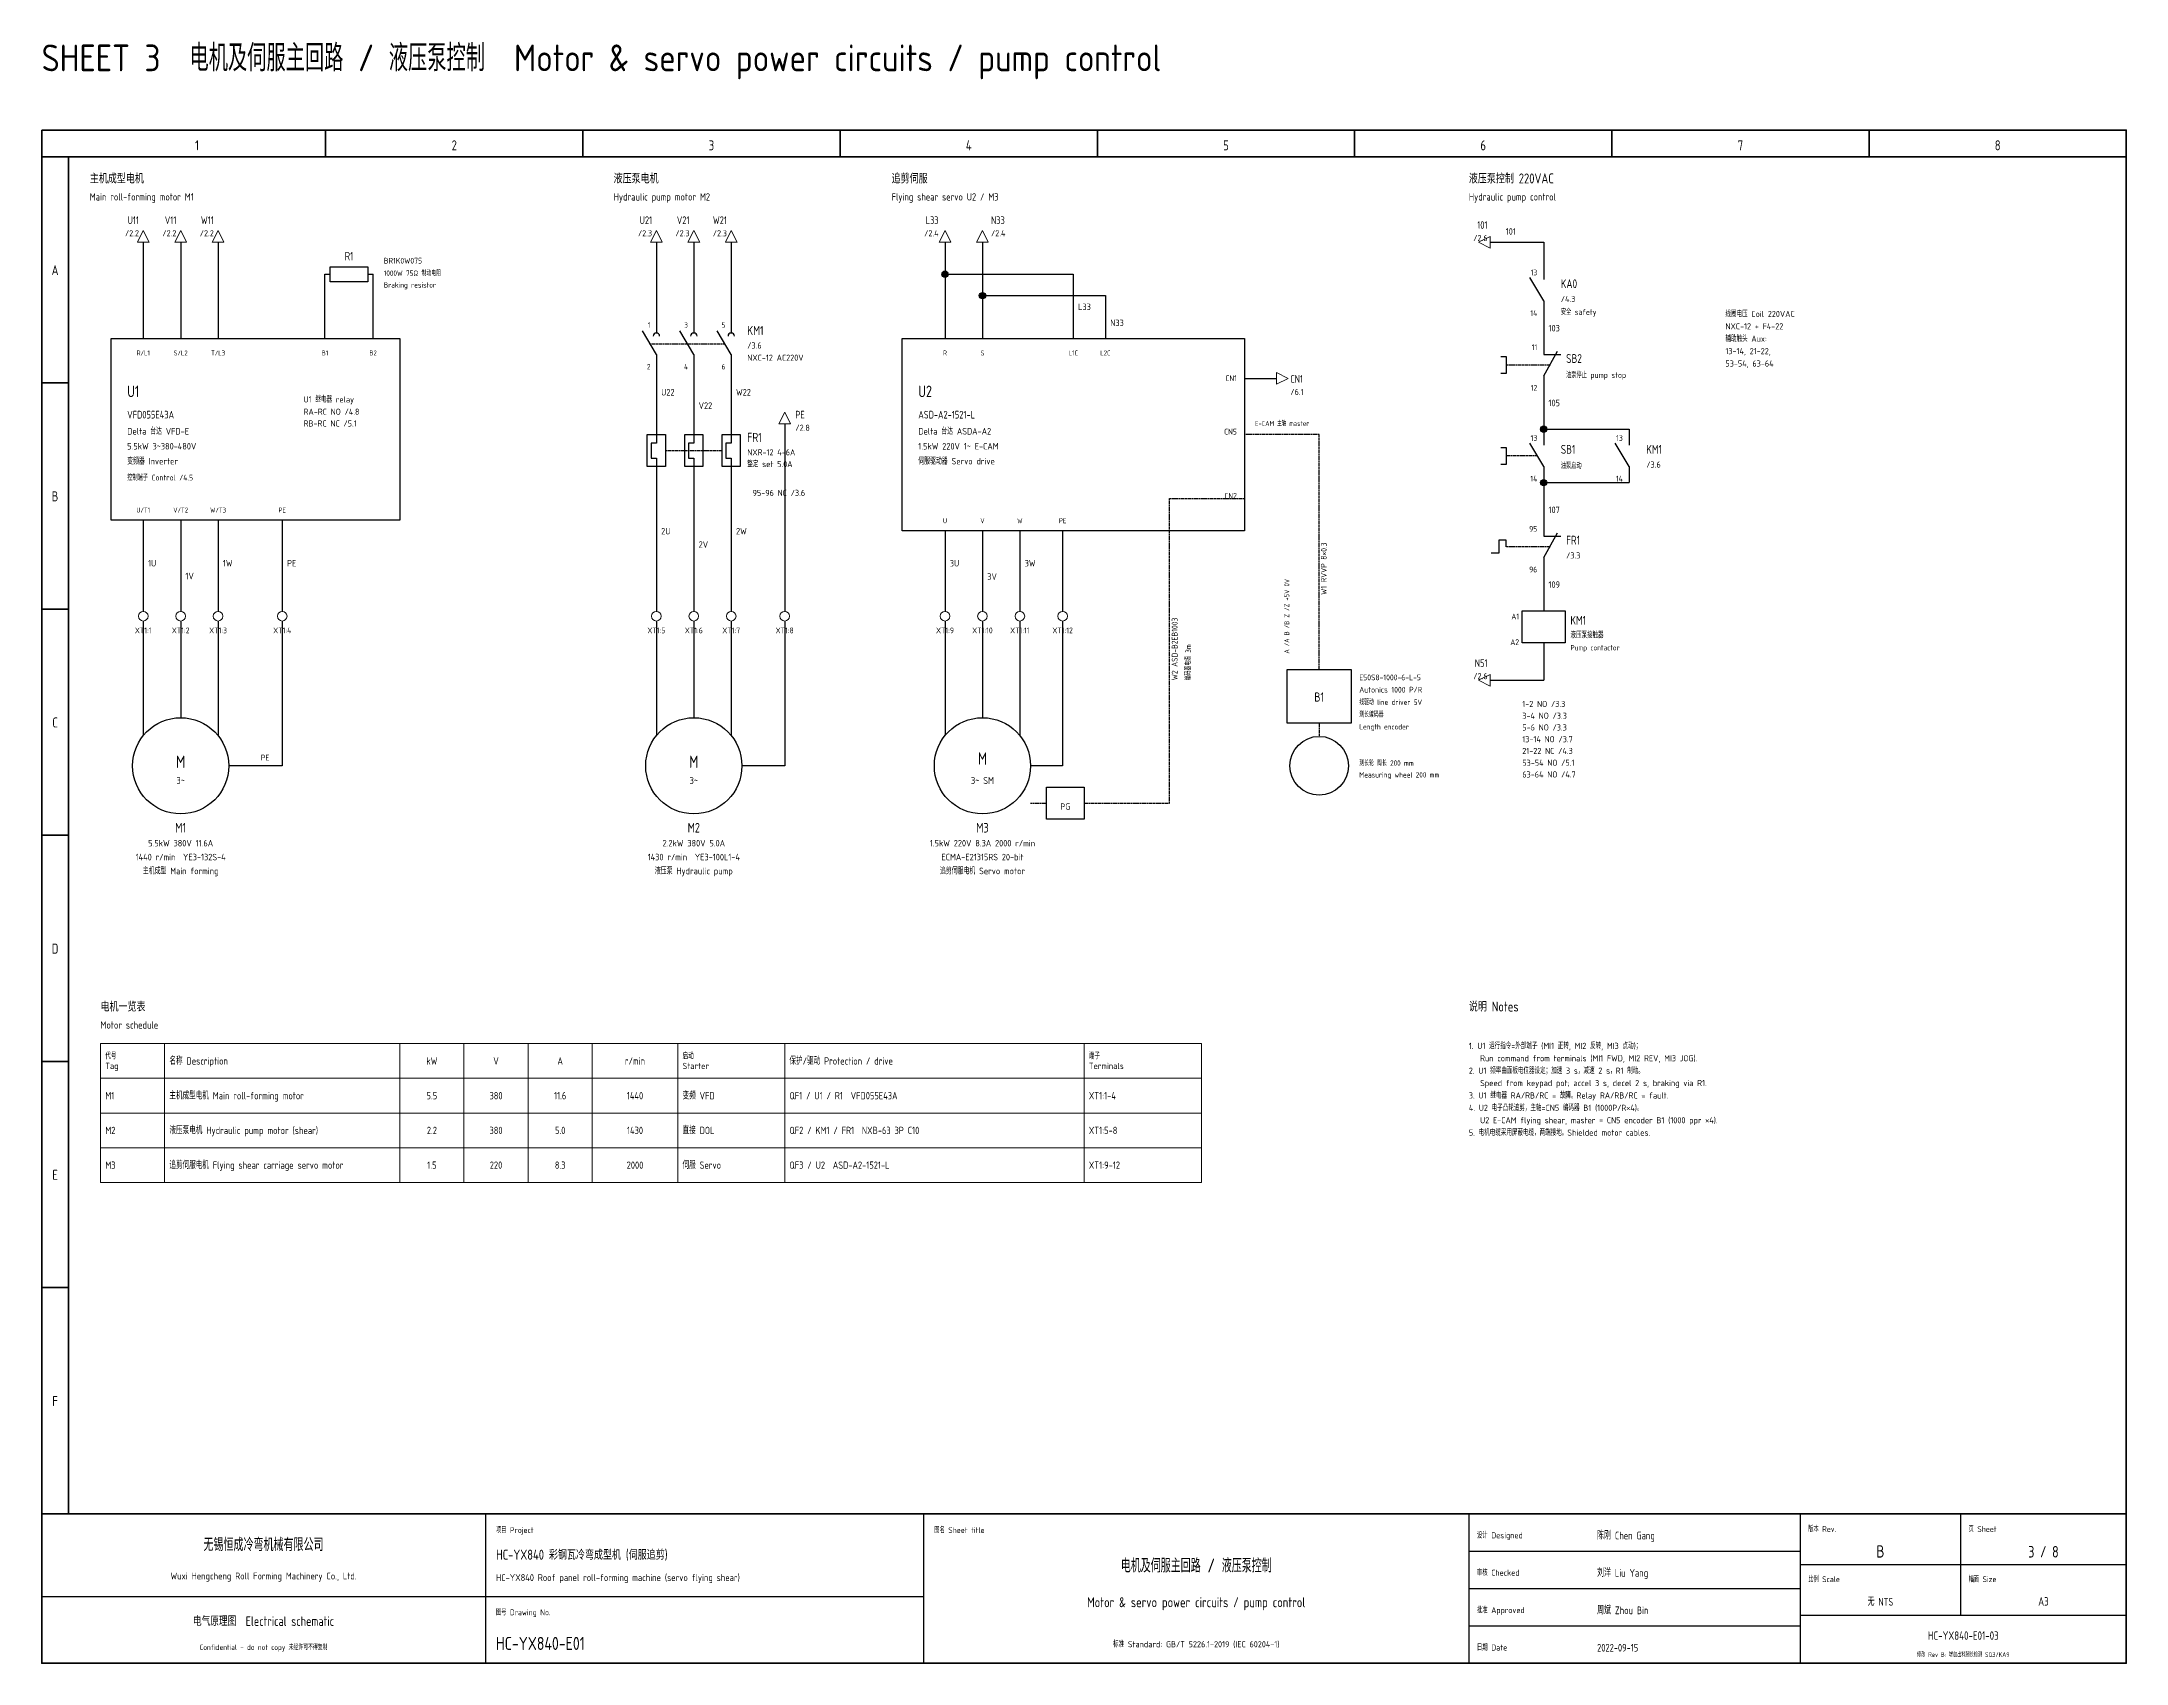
# Model space of a CAD drawing. Header units: millimetres. Extents: x 25 to 1765, y 5 to 309.
# Drawn here: x 475 to 865, y 5 to 308.5 of the extents above; entities that cross this region are included whole.
import ezdxf
from ezdxf.enums import TextEntityAlignment as Align

# ---------------------------------------------------------------- set-up
doc = ezdxf.new("R2010")
doc.units = ezdxf.units.MM
doc.header["$LTSCALE"] = 0.25
doc.linetypes.add('DASHED', pattern=[1.524, 1.27, -0.254])
for name, color, linetype, lineweight in [('FRAME', 8, 'Continuous', 50), ('NOTE', 7, 'Continuous', 18), ('PIN', 8, 'Continuous', 13), ('SYM', 7, 'Continuous', 25), ('TABLE', 8, 'Continuous', 18), ('TAG', 3, 'Continuous', 25), ('TERM', 6, 'Continuous', 18), ('TEXT', 7, 'Continuous', 18), ('TITLE', 8, 'Continuous', 25), ('WIRE', 1, 'Continuous', 30), ('WIRENO', 4, 'Continuous', 13), ('XREF', 5, 'Continuous', 13)]:
    doc.layers.add(name, color=color, linetype=linetype, lineweight=lineweight)
doc.styles.add('GB', font='gbenor.shx', dxfattribs={"bigfont": 'gbcbig.shx'})

msp = doc.modelspace()

# ---------------------------------------------------------------- texts
at = {"layer": 'FRAME', "style": 'GB', "width": 0.9}
for s, p in [('1', (504.062, 288.2)), ('2', (552.188, 288.2)), ('3', (600.312, 288.2)), ('4', (648.438, 288.2)), ('5', (696.562, 288.2)), ('6', (744.688, 288.2)), ('7', (792.812, 288.2)), ('8', (840.938, 288.2)), ('A', (477.5, 264.833)), ('B', (477.5, 222.5)), ('C', (477.5, 180.167)), ('D', (477.5, 137.833)), ('E', (477.5, 95.5)), ('F', (477.5, 53.167))]:
    msp.add_text(s, height=1.872, dxfattribs=at).set_placement(p, align=Align.CENTER)
at = {"layer": 'NOTE', "style": 'GB', "width": 0.9}
for s, height, p in [('主机成型电机', 1.872, (484, 282)), ('液压泵电机', 1.872, (582, 282)), ('追剪伺服', 1.872, (634, 282)), ('液压泵控制 220VAC', 1.872, (742, 282)), ('Main roll-forming motor M1', 1.368, (484, 278.8)), ('Hydraulic pump motor M2', 1.368, (582, 278.8)), ('Flying shear servo U2 / M3', 1.368, (634, 278.8)), ('Hydraulic pump control', 1.368, (742, 278.8)), ('线圈电压 Coil 220VAC', 1.152, (790, 257)), ('辅助触头 Aux:', 1.152, (790, 252.36)), ('NXC-12 + F4-22', 1.152, (790, 254.68)), ('13-14, 21-22,', 1.152, (790, 250.04)), ('53-54, 63-64', 1.152, (790, 247.72)), ('电机一览表', 1.872, (486, 127)), ('说明 Notes', 1.872, (742, 127)), ('Motor schedule', 1.368, (486, 123.8)), ('1. U1 运行指令=外部端子 (MI1 正转, MI2 反转, MI3 点动)；', 1.152, (742, 120)), ('   Run command from terminals (MI1 FWD, MI2 REV, MI3 JOG).', 1.152, (742, 117.68)), ('2. U1 频率由面板电位器设定；加速 3 s，减速 2 s，R1 制动。', 1.152, (742, 115.36)), ('   Speed from keypad pot; accel 3 s, decel 2 s, braking via R1.', 1.152, (742, 113.04)), ('3. U1 继电器 RA/RB/RC = 故障。Relay RA/RB/RC = fault.', 1.152, (742, 110.72)), ('4. U2 电子凸轮追剪，主轴=CN5 编码器 B1 (1000P/R×4)。', 1.152, (742, 108.4)), ('   U2 E-CAM flying shear, master = CN5 encoder B1 (1000 ppr ×4).', 1.152, (742, 106.08)), ('5. 电机电缆采用屏蔽电缆，两端接地。Shielded motor cables.', 1.152, (742, 103.76))]:
    msp.add_text(s, height=height, dxfattribs=at).set_placement(p)
at = {"layer": 'PIN', "style": 'GB', "width": 0.9}
for s, height, p in [('13', 1.08, (754.8, 264.8)), ('14', 1.08, (754.8, 257.2)), ('1', 1.008, (588.9, 255)), ('3', 1.008, (595.9, 255)), ('5', 1.008, (602.9, 255)), ('11', 1.08, (754.8, 250.8)), ('2', 1.008, (588.9, 247.2)), ('4', 1.008, (595.9, 247.2)), ('6', 1.008, (602.9, 247.2)), ('CN1', 1.08, (698.6, 245)), ('12', 1.08, (754.8, 243.2)), ('CN5', 1.08, (698.6, 235)), ('13', 1.08, (754.8, 233.8)), ('13', 1.08, (770.8, 233.8)), ('14', 1.08, (754.8, 226.2)), ('14', 1.08, (770.8, 226.2)), ('CN2', 1.08, (698.6, 223)), ('95', 1.08, (754.8, 216.8)), ('96', 1.08, (754.8, 209.2)), ('A1', 1.08, (751.4, 200.4)), ('A2', 1.08, (751.4, 195.6))]:
    msp.add_text(s, height=height, dxfattribs=at).set_placement(p, align=Align.RIGHT)
for s, p in [('R/L1', (494, 249.8)), ('S/L2', (501, 249.8)), ('T/L3', (508, 249.8)), ('B1', (528, 249.8)), ('B2', (537, 249.8)), ('R', (644, 249.8)), ('S', (651, 249.8)), ('L1C', (668, 249.8)), ('L2C', (674, 249.8)), ('U/T1', (494, 220.4)), ('V/T2', (501, 220.4)), ('W/T3', (508, 220.4)), ('PE', (520, 220.4)), ('U', (644, 218.4)), ('V', (651, 218.4)), ('W', (658, 218.4)), ('PE', (666, 218.4))]:
    msp.add_text(s, height=0.936, dxfattribs=at).set_placement(p, align=Align.CENTER)
at = {"layer": 'SYM', "style": 'GB', "width": 0.9}
for s, height, p in [('M', 2.304, (651, 173.2)), ('M', 2.304, (501, 172.6)), ('M', 2.304, (597, 172.6)), ('3~', 1.296, (501, 169.6)), ('3~', 1.296, (597, 169.6)), ('3~ SM', 1.296, (651, 169.6)), ('PG', 1.152, (666.5, 164.8))]:
    msp.add_text(s, height=height, dxfattribs=at).set_placement(p, align=Align.CENTER)
at = {"layer": 'TABLE', "style": 'GB', "width": 0.9}
for s, height, p in [('代号', 1.163, (486.9, 118.097)), ('Tag', 1.163, (486.9, 116.24)), ('名称 Description', 1.368, (498.9, 117.066)), ('启动', 1.163, (594.9, 118.097)), ('Starter', 1.163, (594.9, 116.24)), ('保护/驱动 Protection / drive', 1.368, (614.9, 117.066)), ('端子', 1.163, (670.9, 118.097)), ('Terminals', 1.163, (670.9, 116.24)), ('M1', 1.368, (486.9, 110.566)), ('主机成型电机 Main roll-forming motor', 1.368, (498.9, 110.566)), ('变频 VFD', 1.368, (594.9, 110.566)), ('QF1 / U1 / R1  VFD055E43A', 1.368, (614.9, 110.566)), ('XT1:1-4', 1.368, (670.9, 110.566)), ('M2', 1.368, (486.9, 104.066)), ('液压泵电机 Hydraulic pump motor (shear)', 1.368, (498.9, 104.066)), ('直接 DOL', 1.368, (594.9, 104.066)), ('QF2 / KM1 / FR1  NXB-63 3P C10', 1.368, (614.9, 104.066)), ('XT1:5-8', 1.368, (670.9, 104.066)), ('M3', 1.368, (486.9, 97.566)), ('追剪伺服电机 Flying shear carriage servo motor', 1.368, (498.9, 97.566)), ('伺服 Servo', 1.368, (594.9, 97.566)), ('QF3 / U2  ASD-A2-1521-L', 1.368, (614.9, 97.566)), ('XT1:9-12', 1.368, (670.9, 97.566))]:
    msp.add_text(s, height=height, dxfattribs=at).set_placement(p)
for s, p in [('kW', (548, 117.066)), ('V', (560, 117.066)), ('A', (572, 117.066)), ('r/min', (586, 117.066)), ('5.5', (548, 110.566)), ('380', (560, 110.566)), ('11.6', (572, 110.566)), ('1440', (586, 110.566)), ('2.2', (548, 104.066)), ('380', (560, 104.066)), ('5.0', (572, 104.066)), ('1430', (586, 104.066)), ('1.5', (548, 97.566)), ('220', (560, 97.566)), ('8.3', (572, 97.566)), ('2000', (586, 97.566))]:
    msp.add_text(s, height=1.368, dxfattribs=at).set_placement(p, align=Align.CENTER)
at = {"layer": 'TAG', "style": 'GB', "width": 0.9}
for s, height, p in [('R1', 1.584, (532.5, 267.6)), ('B1', 1.728, (714, 185)), ('M1', 1.8, (501, 160.5)), ('M2', 1.8, (597, 160.5)), ('M3', 1.8, (651, 160.5))]:
    msp.add_text(s, height=height, dxfattribs=at).set_placement(p, align=Align.CENTER)
for s, height, p in [('KA0', 1.656, (759.2, 262.4)), ('KM1', 1.728, (607, 253.6)), ('SB2', 1.656, (760.2, 248.4)), ('U1', 2.16, (491, 242)), ('U2', 2.16, (639, 242)), ('FR1', 1.728, (607, 233.6)), ('SB1', 1.656, (759.2, 231.4)), ('KM1', 1.656, (775.2, 231.4)), ('FR1', 1.656, (760.2, 214.4)), ('KM1', 1.656, (761, 199.4))]:
    msp.add_text(s, height=height, dxfattribs=at).set_placement(p)
at = {"layer": 'TERM', "style": 'GB', "width": 0.9}
for s, p in [('XT1:1', (494, 197.8)), ('XT1:2', (501, 197.8)), ('XT1:3', (508, 197.8)), ('XT1:4', (520, 197.8)), ('XT1:5', (590, 197.8)), ('XT1:6', (597, 197.8)), ('XT1:7', (604, 197.8)), ('XT1:8', (614, 197.8)), ('XT1:9', (644, 197.8)), ('XT1:10', (651, 197.8)), ('XT1:11', (658, 197.8)), ('XT1:12', (666, 197.8))]:
    msp.add_text(s, height=1.08, dxfattribs=at).set_placement(p, align=Align.CENTER)
at = {"layer": 'TEXT', "style": 'GB', "width": 0.9}
for s, height, p in [('1000W 75Ω 制动电阻', 1.008, (539, 264.7)), ('BR1K0W075', 1.08, (539, 267)), ('Braking resistor', 1.008, (539, 262.5)), ('安全 safety', 1.08, (759.2, 257.4)), ('NXC-12 AC220V', 1.152, (607, 248.8)), ('油泵停止 pump stop', 1.08, (760.2, 245.6)), ('VFD055E43A', 1.44, (491, 238)), ('ASD-A2-1521-L', 1.44, (639, 238)), ('Delta 台达 VFD-E', 1.224, (491, 235)), ('Delta 台达 ASDA-A2', 1.224, (639, 235)), ('E-CAM 主轴 master', 0.936, (702, 236.6)), ('变频器 Inverter', 1.224, (491, 229.4)), ('5.5kW 3~380-480V', 1.224, (491, 232.2)), ('整定 set 5.0A', 1.152, (607, 228.9)), ('NXR-12 4-6A', 1.152, (607, 231.1)), ('伺服驱动器 Servo drive', 1.224, (639, 229.4)), ('1.5kW 220V 1~ E-CAM', 1.224, (639, 232.2)), ('油泵启动', 1.08, (759.2, 228.6)), ('液压泵接触器', 1.152, (761, 196.9)), ('Pump contactor', 1.008, (761, 194.6)), ('Autonics 1000 P/R', 1.08, (721.5, 186.7)), ('E50S8-1000-6-L-5', 1.08, (721.5, 189)), ('线驱动 line driver 5V', 1.008, (721.5, 184.4)), ('测长编码器', 1.008, (721.5, 182.1)), ('Length encoder', 1.008, (721.5, 179.8)), ('测长轮 周长 200 mm', 1.008, (721.5, 173)), ('Measuring wheel 200 mm', 1.008, (721.5, 170.8))]:
    msp.add_text(s, height=height, dxfattribs=at).set_placement(p)
for s, height, p in [('W1 RVVP 8×0.3', 1.08, (715.4, 205)), ('A /A B /B Z /Z +5V 0V', 0.936, (708.4, 194)), ('W2 ASD-B2EB1003', 1.08, (687.5, 189)), ('编码器电缆 3m', 1.008, (690, 189))]:
    msp.add_text(s, height=height, rotation=90, dxfattribs=at).set_placement(p)
for s, p in [('1440 r/min  YE3-132S-4', (501, 155.3)), ('5.5kW 380V 11.6A', (501, 157.9)), ('1430 r/min  YE3-100L1-4', (597, 155.3)), ('2.2kW 380V 5.0A', (597, 157.9)), ('1.5kW 220V 8.3A 2000 r/min', (651, 157.9)), ('ECMA-E21315RS 20-bit', (651, 155.3)), ('主机成型 Main forming', (501, 152.7)), ('液压泵 Hydraulic pump', (597, 152.7)), ('追剪伺服电机 Servo motor', (651, 152.7))]:
    msp.add_text(s, height=1.224, dxfattribs=at).set_placement(p, align=Align.CENTER)
at = {"layer": 'TITLE', "style": 'GB'}
msp.add_text('SHEET 3  电机及伺服主回路 / 液压泵控制  Motor & servo power circuits / pump control', height=5, dxfattribs=at).set_placement((475, 303))
at = {"layer": 'TITLE', "style": 'GB', "width": 0.9}
for s, height, p in [('无锡恒成冷弯机械有限公司', 2.448, (516.5, 26)), ('电机及伺服主回路 / 液压泵控制', 2.592, (691, 22)), ('B', 2.304, (819, 24.8)), ('3 / 8', 2.16, (849.5, 24.8)), ('Wuxi Hengcheng Roll Forming Machinery Co., Ltd.', 1.296, (516.5, 20.7)), ('Motor & servo power circuits / pump control', 1.872, (691, 15.5)), ('无 NTS', 1.44, (819, 15.8)), ('A3', 1.584, (849.5, 15.8)), ('电气原理图  Electrical schematic', 1.8, (516.5, 12)), ('Confidential - do not copy 未经许可不得复制', 1.008, (516.5, 7.5)), ('标准 Standard: GB/T 5226.1-2019 (IEC 60204-1)', 1.152, (691, 8)), ('HC-YX840-E01-03', 1.584, (834.5, 9.4)), ('修改 Rev B: 增加出料超长检测 SQ3/KA9', 0.864, (834.5, 6.2))]:
    msp.add_text(s, height=height, dxfattribs=at).set_placement(p, align=Align.CENTER)
for s, height, p in [('项目 Project', 1.08, (560, 29.4)), ('图名 Sheet title', 1.08, (642, 29.4)), ('设计 Designed', 1.116, (743.5, 28.4)), ('陈刚 Chen Gang', 1.44, (766, 28.2)), ('版本 Rev.', 1.08, (805.5, 29.6)), ('页 Sheet', 1.08, (835.5, 29.6)), ('HC-YX840 彩钢瓦冷弯成型机 (伺服追剪)', 1.872, (560, 24.4)), ('HC-YX840 Roof panel roll-forming machine (servo flying shear)', 1.296, (560, 20.4)), ('审核 Checked', 1.116, (743.5, 21.4)), ('刘洋 Liu Yang', 1.44, (766, 21.2)), ('比例 Scale', 1.08, (805.5, 20.2)), ('幅面 Size', 1.08, (835.5, 20.2)), ('批准 Approved', 1.116, (743.5, 14.4)), ('周斌 Zhou Bin', 1.44, (766, 14.2)), ('图号 Drawing No.', 1.08, (560, 14)), ('HC-YX840-E01', 2.448, (560, 7.5)), ('日期 Date', 1.116, (743.5, 7.4)), ('2022-09-15', 1.44, (766, 7.2))]:
    msp.add_text(s, height=height, dxfattribs=at).set_placement(p)
at = {"layer": 'WIRENO', "style": 'GB', "width": 0.9}
for s, height, p in [('101', 1.224, (748.9, 272.4)), ('L33', 1.224, (668.9, 258.3)), ('N33', 1.224, (674.9, 255.3)), ('103', 1.224, (756.9, 254.3)), ('U22', 1.224, (590.9, 242.3)), ('W22', 1.224, (604.9, 242.3)), ('V22', 1.224, (597.9, 239.8)), ('105', 1.224, (756.9, 240.3)), ('107', 1.224, (756.9, 220.3)), ('2U', 1.224, (590.9, 216.3)), ('2V', 1.224, (597.9, 213.8)), ('2W', 1.224, (604.9, 216.3)), ('1U', 1.224, (494.9, 210.3)), ('1W', 1.224, (508.9, 210.3)), ('PE', 1.224, (520.9, 210.3)), ('3U', 1.224, (644.9, 210.3)), ('3W', 1.224, (658.9, 210.3)), ('1V', 1.224, (501.9, 207.9)), ('3V', 1.224, (651.9, 207.8)), ('109', 1.224, (756.9, 206.3)), ('PE', 1.08, (516, 174))]:
    msp.add_text(s, height=height, dxfattribs=at).set_placement(p)
at = {"layer": 'XREF', "style": 'GB', "width": 0.9}
for s, height, p in [('/2.2', 1.152, (493.2, 272.1)), ('U11', 1.44, (493.2, 274.4)), ('V11', 1.44, (500.2, 274.4)), ('/2.2', 1.152, (500.2, 272.1)), ('W11', 1.44, (507.2, 274.4)), ('/2.2', 1.152, (507.2, 272.1)), ('U21', 1.44, (589.2, 274.4)), ('/2.3', 1.152, (589.2, 272.1)), ('V21', 1.44, (596.2, 274.4)), ('/2.3', 1.152, (596.2, 272.1)), ('W21', 1.44, (603.2, 274.4)), ('/2.3', 1.152, (603.2, 272.1)), ('L33', 1.44, (642.8, 274.4)), ('/2.4', 1.152, (642.8, 272.1)), ('101', 1.44, (745.5, 273.5)), ('/2.6', 1.152, (745.5, 271.2)), ('N51', 1.44, (745.5, 191.5)), ('/2.6', 1.152, (745.5, 189.2))]:
    msp.add_text(s, height=height, dxfattribs=at).set_placement(p, align=Align.RIGHT)
for s, height, p in [('/2.4', 1.152, (652.6, 272.1)), ('N33', 1.44, (652.6, 274.4)), ('/4.3', 1.152, (759.2, 259.8)), ('/3.6', 1.152, (607, 251.1)), ('CN1', 1.44, (708.6, 244.7)), ('U1 继电器 relay', 1.152, (524, 241)), ('U1 继电器 relay', 1.152, (524, 241)), ('/6.1', 1.152, (708.6, 242.4)), ('RA-RC NO /4.8', 1.152, (524, 238.7)), ('RA-RC NO /4.8', 1.152, (524, 238.7)), ('PE', 1.44, (616, 238)), ('RB-RC NC /5.1', 1.152, (524, 236.5)), ('RB-RC NC /5.1', 1.152, (524, 236.5)), ('/2.8', 1.152, (616, 235.7)), ('控制端子 Control /4.5', 1.08, (491, 226.4)), ('/3.6', 1.152, (775.2, 228.8)), ('95-96 NC /3.6', 1.152, (608, 223.5)), ('95-96 NC /3.6', 1.152, (608, 223.5)), ('/3.3', 1.152, (760.2, 211.8)), ('1-2 NO /3.3', 1.152, (752, 184)), ('1-2 NO /3.3', 1.152, (752, 184)), ('3-4 NO /3.3', 1.152, (752, 181.8)), ('3-4 NO /3.3', 1.152, (752, 181.8)), ('5-6 NO /3.3', 1.152, (752, 179.6)), ('5-6 NO /3.3', 1.152, (752, 179.6)), ('13-14 NO /3.7', 1.152, (752, 177.4)), ('13-14 NO /3.7', 1.152, (752, 177.4)), ('21-22 NC /4.3', 1.152, (752, 175.2)), ('21-22 NC /4.3', 1.152, (752, 175.2)), ('53-54 NO /5.1', 1.152, (752, 173)), ('53-54 NO /5.1', 1.152, (752, 173)), ('63-64 NO /4.7', 1.152, (752, 170.8)), ('63-64 NO /4.7', 1.152, (752, 170.8))]:
    msp.add_text(s, height=height, dxfattribs=at).set_placement(p)

# ---------------------------------------------------------------- hatches: boundary and pattern name
at = {"layer": 'WIRE'}
h = msp.add_hatch(color=7, dxfattribs=at)
edge = h.paths.add_edge_path()
edge.add_arc((644, 265), 0.6, 0, 360)
h = msp.add_hatch(color=7, dxfattribs=at)
edge = h.paths.add_edge_path()
edge.add_arc((651, 261), 0.6, 0, 360)
h = msp.add_hatch(color=7, dxfattribs=at)
edge = h.paths.add_edge_path()
edge.add_arc((756, 236), 0.6, 0, 360)
h = msp.add_hatch(color=7, dxfattribs=at)
edge = h.paths.add_edge_path()
edge.add_arc((756, 226), 0.6, 0, 360)

# ---------------------------------------------------------------- linework, layer by layer
at = {"layer": 'FRAME'}
for p, q in [((528.125, 292), (528.125, 287)), ((576.25, 292), (576.25, 287)), ((624.375, 292), (624.375, 287)), ((672.5, 292), (672.5, 287)), ((720.625, 292), (720.625, 287)), ((768.75, 292), (768.75, 287)), ((816.875, 292), (816.875, 287)), ((475, 287), (865, 287)), ((480, 287), (480, 33)), ((475, 244.667), (480, 244.667)), ((475, 202.333), (480, 202.333)), ((475, 160), (480, 160)), ((475, 117.667), (480, 117.667)), ((475, 75.333), (480, 75.333)), ((475, 33), (865, 33))]:
    msp.add_line(p, q, dxfattribs=at)
msp.add_lwpolyline([(475, 292), (865, 292), (865, 5), (475, 5)], close=True, dxfattribs=at)
at = {"layer": 'SYM'}
for p, q in [((756, 267), (756, 264)), ((756, 260), (753.4, 264.4)), ((756, 260), (756, 257)), ((590, 250), (587.4, 254.4)), ((590, 257), (590, 254)), ((597, 250), (594.4, 254.4)), ((597, 257), (597, 254)), ((604, 250), (601.4, 254.4)), ((604, 257), (604, 254)), ((590, 250), (590, 247)), ((597, 250), (597, 247)), ((604, 250), (604, 247)), ((756, 253), (756, 250)), ((756, 246), (758.6, 250.6)), ((756, 250), (759.2, 250)), ((756, 246), (756, 243)), ((590, 237), (590, 235)), ((597, 237), (597, 235)), ((604, 237), (604, 235)), ((756, 236), (756, 233)), ((772, 236), (772, 233)), ((756, 229), (753.4, 233.4)), ((772, 229), (769.4, 233.4)), ((590, 229), (590, 227)), ((597, 229), (597, 227)), ((604, 229), (604, 227)), ((756, 229), (756, 226)), ((772, 229), (772, 226)), ((756, 219), (756, 216)), ((756, 212), (758.6, 216.6)), ((756, 216), (759.2, 216)), ((756, 212), (756, 209)), ((756, 205), (756, 202)), ((756, 196), (756, 193))]:
    msp.add_line(p, q, dxfattribs=at)
at = {"layer": 'SYM', "linetype": 'DASHED'}
for p, q in [((588.7, 252), (602.7, 252)), ((757.3, 248), (749, 248)), ((591.7, 232), (602.3, 232)), ((754.7, 231), (749, 231)), ((757.3, 214), (749, 214)), ((714, 181), (714, 178.5)), ((660, 166), (663, 166))]:
    msp.add_line(p, q, dxfattribs=at)
at = {"layer": 'SYM'}
for points in [[(529, 266.4), (536, 266.4), (536, 263.6), (529, 263.6)], [(488, 253), (542, 253), (542, 219), (488, 219)], [(636, 253), (700, 253), (700, 217), (636, 217)], [(588.3, 235), (591.7, 235), (591.7, 229), (588.3, 229)], [(595.3, 235), (598.7, 235), (598.7, 229), (595.3, 229)], [(602.3, 235), (605.7, 235), (605.7, 229), (602.3, 229)], [(752, 202), (760, 202), (760, 196), (752, 196)], [(708, 191), (720, 191), (720, 181), (708, 181)], [(663, 169), (670, 169), (670, 163), (663, 163)]]:
    msp.add_lwpolyline(points, close=True, dxfattribs=at)
for points in [[(748, 249.6), (749, 249.6), (749, 246.4), (748, 246.4)], [(590, 235), (590, 233.4), (589, 233.4), (589, 230.6), (590, 230.6), (590, 229)], [(597, 235), (597, 233.4), (596, 233.4), (596, 230.6), (597, 230.6), (597, 229)], [(604, 235), (604, 233.4), (603, 233.4), (603, 230.6), (604, 230.6), (604, 229)], [(748, 232.6), (749, 232.6), (749, 229.4), (748, 229.4)], [(749, 214), (749, 215.2), (747.6, 215.2), (747.6, 212.8), (746.2, 212.8)]]:
    msp.add_lwpolyline(points, dxfattribs=at)
for centre, radius in [((501, 173), 9), ((597, 173), 9), ((651, 173), 9), ((714, 173), 5.5)]:
    msp.add_circle(centre, radius, dxfattribs=at)
for centre in [(590, 253.4), (597, 253.4), (604, 253.4)]:
    msp.add_arc(centre, 0.6, -360, -180, dxfattribs=at)
at = {"layer": 'TABLE'}
for p, q in [((486, 121), (692, 121)), ((486, 121), (486, 95)), ((498, 121), (498, 95)), ((542, 121), (542, 95)), ((554, 121), (554, 95)), ((566, 121), (566, 95)), ((578, 121), (578, 95)), ((594, 121), (594, 95)), ((614, 121), (614, 95)), ((670, 121), (670, 95)), ((692, 121), (692, 95)), ((486, 114.5), (692, 114.5)), ((486, 108), (692, 108)), ((486, 101.5), (692, 101.5)), ((486, 95), (692, 95))]:
    msp.add_line(p, q, dxfattribs=at)
at = {"layer": 'TERM'}
for centre in [(494, 201), (501, 201), (508, 201), (520, 201), (590, 201), (597, 201), (604, 201), (614, 201), (644, 201), (651, 201), (658, 201), (666, 201)]:
    msp.add_circle(centre, 0.9, dxfattribs=at)
at = {"layer": 'TITLE'}
for p, q in [((558, 33), (558, 5)), ((640, 33), (640, 5)), ((742, 33), (742, 5)), ((804, 33), (804, 5)), ((834, 33), (834, 14)), ((742, 26), (804, 26)), ((804, 23.5), (865, 23.5)), ((475, 17.5), (558, 17.5)), ((558, 17.5), (640, 17.5)), ((742, 19), (804, 19)), ((742, 12), (804, 12)), ((804, 14), (865, 14))]:
    msp.add_line(p, q, dxfattribs=at)
at = {"layer": 'WIRE'}
for p, q in [((494, 271), (494, 253)), ((501, 271), (501, 253)), ((508, 271), (508, 253)), ((590, 271), (590, 257)), ((597, 271), (597, 257)), ((604, 271), (604, 257)), ((644, 271), (644, 253)), ((651, 271), (651, 253)), ((746, 271), (756, 271)), ((756, 271), (756, 267)), ((528, 253), (528, 265)), ((528, 265), (529, 265)), ((536, 265), (537, 265)), ((537, 253), (537, 265)), ((644, 265), (668, 265)), ((668, 265), (668, 253)), ((651, 261), (674, 261)), ((674, 261), (674, 253)), ((756, 257), (756, 253)), ((590, 247), (590, 237)), ((597, 247), (597, 237)), ((604, 247), (604, 237)), ((700, 245.5), (706, 245.5)), ((756, 243), (756, 239)), ((756, 239), (756, 236)), ((614, 237), (614, 201.9)), ((756, 236), (772, 236)), ((590, 227), (590, 201.9)), ((597, 227), (597, 201.9)), ((604, 227), (604, 201.9)), ((756, 226), (772, 226)), ((756, 226), (756, 223)), ((756, 223), (756, 219)), ((494, 219), (494, 201.9)), ((501, 219), (501, 201.9)), ((508, 219), (508, 201.9)), ((520, 219), (520, 201.9)), ((644, 217), (644, 201.9)), ((651, 217), (651, 201.9)), ((658, 217), (658, 201.9)), ((666, 217), (666, 201.9)), ((756, 209), (756, 205)), ((494, 200.1), (494, 178.657)), ((501, 200.1), (501, 182)), ((508, 200.1), (508, 178.657)), ((520, 200.1), (520, 173)), ((590, 200.1), (590, 178.657)), ((597, 200.1), (597, 182)), ((604, 200.1), (604, 178.657)), ((614, 200.1), (614, 173)), ((644, 200.1), (644, 178.657)), ((651, 200.1), (651, 182)), ((658, 200.1), (658, 178.657)), ((666, 200.1), (666, 173)), ((756, 193), (756, 189)), ((746, 189), (756, 189)), ((520, 173), (510, 173)), ((614, 173), (606, 173)), ((666, 173), (660, 173))]:
    msp.add_line(p, q, dxfattribs=at)
at = {"layer": 'WIRE', "linetype": 'DASHED'}
for points in [[(714, 191), (714, 235), (700, 235)], [(670, 166), (686, 166), (686, 223), (700, 223)]]:
    msp.add_lwpolyline(points, dxfattribs=at)
at = {"layer": 'WIRE'}
for centre in [(644, 265), (651, 261), (756, 236), (756, 226)]:
    msp.add_circle(centre, 0.6, dxfattribs=at)
at = {"layer": 'XREF'}
for points in [[(494, 273.2), (492.9, 271), (495.1, 271)], [(501, 273.2), (499.9, 271), (502.1, 271)], [(508, 273.2), (506.9, 271), (509.1, 271)], [(590, 273.2), (588.9, 271), (591.1, 271)], [(597, 273.2), (595.9, 271), (598.1, 271)], [(604, 273.2), (602.9, 271), (605.1, 271)], [(644, 273.2), (642.9, 271), (645.1, 271)], [(651, 273.2), (649.9, 271), (652.1, 271)], [(743.8, 271), (746, 272.1), (746, 269.9)], [(708.2, 245.5), (706, 246.6), (706, 244.4)], [(614, 239.2), (612.9, 237), (615.1, 237)], [(743.8, 189), (746, 190.1), (746, 187.9)]]:
    msp.add_lwpolyline(points, close=True, dxfattribs=at)

msp.set_redraw_order([(e.dxf.handle, doc.entitydb.next_handle()) for e in msp.query("TEXT MTEXT ATTDEF DIMENSION ARC_DIMENSION")])  # texts and dimensions are drawn at this point

doc.saveas('drawing.dxf')
